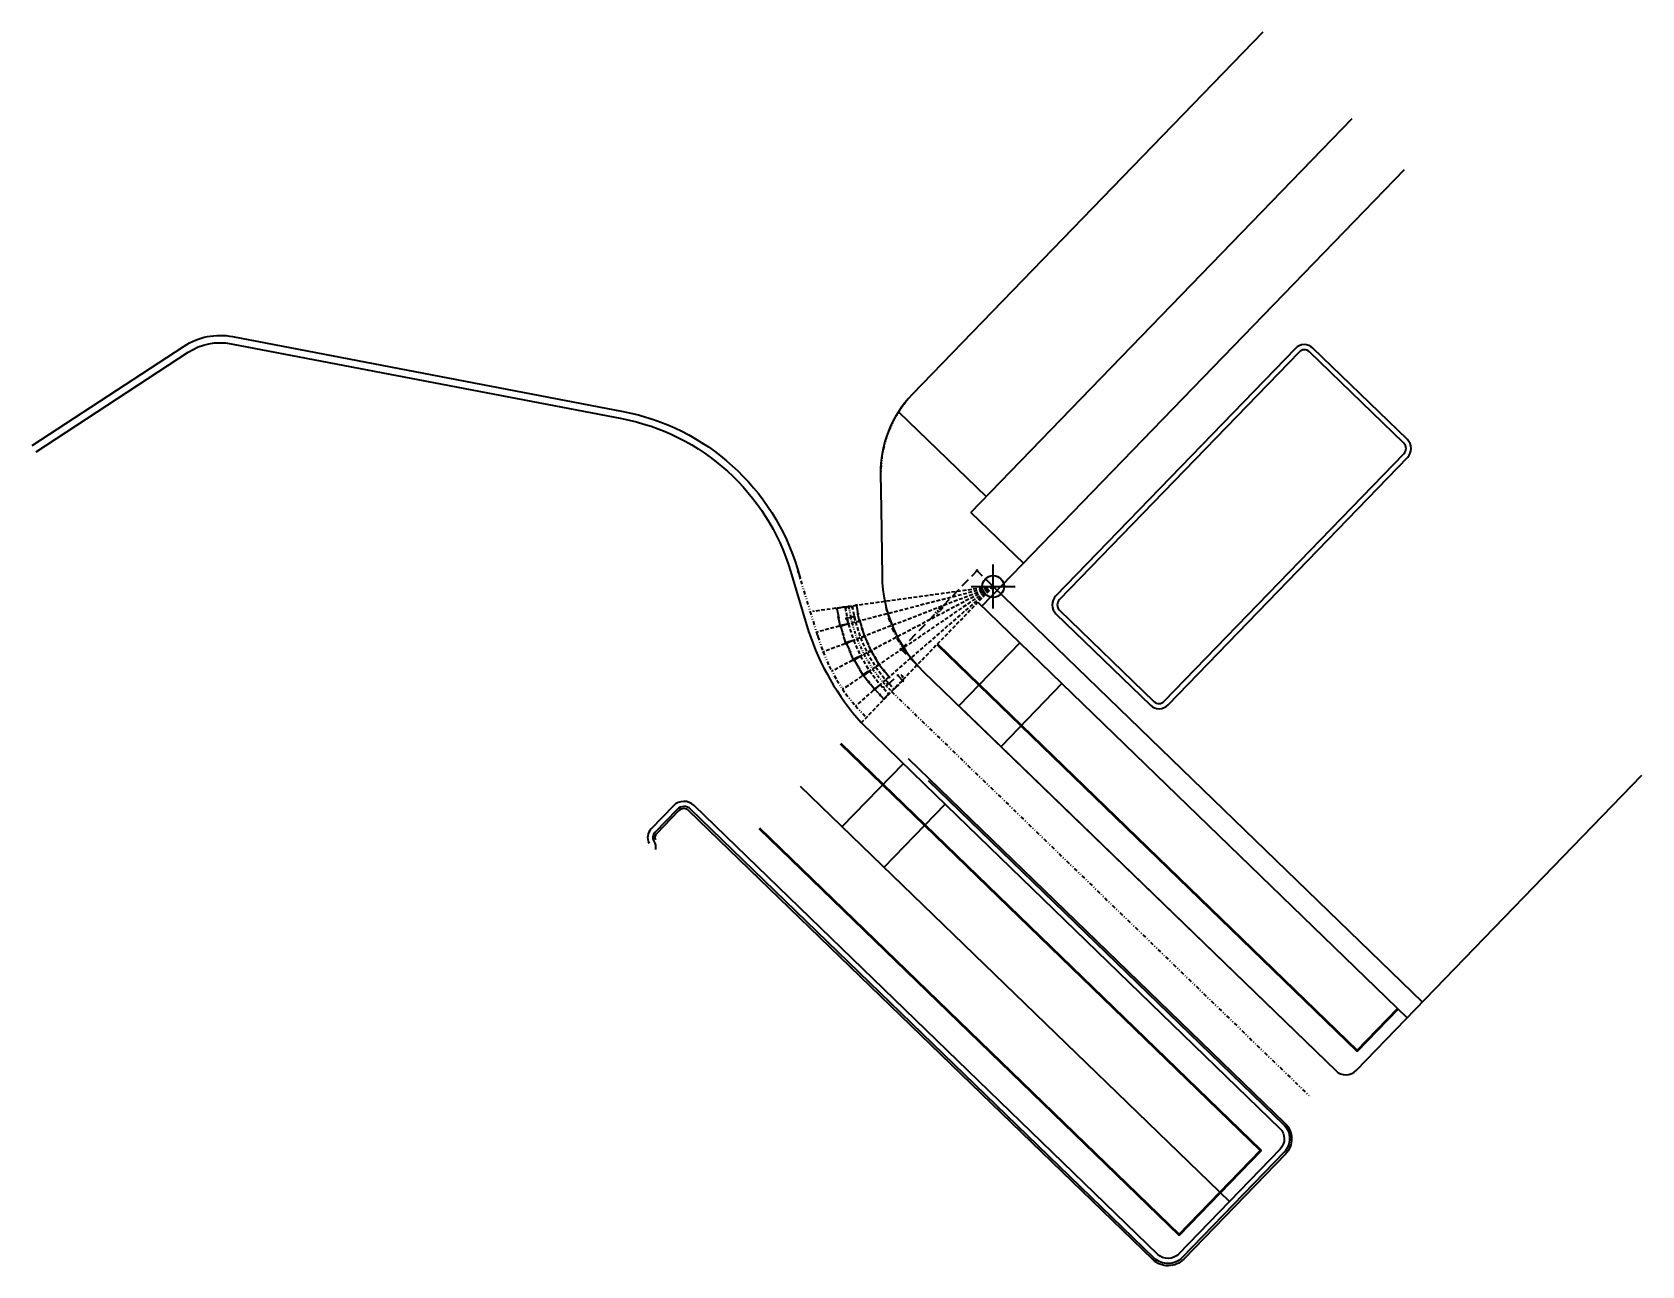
# Model space of a CAD drawing. Header units: metres. Extents: x -1507 to 1965, y -840 to 1491.
# Drawn here: x 1112.3 to 1332.6, y -527.6 to -358.8 of the extents above; entities that cross this region are included whole.
import ezdxf

# ---------------------------------------------------------------- set-up
doc = ezdxf.new("R2010")
doc.units = ezdxf.units.M
doc.header["$LTSCALE"] = 10
doc.header["$PDMODE"] = 34
doc.header["$PDSIZE"] = 3
for name, pattern in [('DASHED2', [0.375, 0.25, -0.125]), ('DIVIDE2', [0.625, 0.25, -0.125, 0, -0.125, 0, -0.125]), ('HIDDEN', [0.375, 0.25, -0.125])]:
    doc.linetypes.add(name, pattern=pattern)
for name, color, linetype in [('BATAS JALAN & SALURAN', 4, 'Continuous'), ('BATAS-KAVLING', 100, 'Continuous'), ('BATAS-RINCIK KAVLING', 104, 'Continuous'), ('InnerSoft-TransitionClothoid', 7, 'Continuous')]:
    doc.layers.add(name, color=color, linetype=linetype)
doc.layers.add('BATAS-GSB', color=5, linetype='Continuous', lineweight=35)
doc.styles.add('Arch-Dim', font='romans.shx', dxfattribs={"width": 0.75})
doc.dimstyles.new('Annotative', dxfattribs={"dimscale": 100, "dimtxt": 2, "dimasz": 1, "dimexe": 1.5, "dimexo": 1.5, "dimgap": 0.8, "dimtad": 1, "dimzin": 3, "dimdsep": 46, "dimtxsty": 'Arch-Dim', "dimblk": 'OBLIQUE', "dimcen": 2.5, "dimdle": 1.5, "dimazin": 2, "dimtfac": 0.75, "dimtix": 1, "dimtmove": 2, "dimatfit": 3, "dimfxl": 1, "dimtolj": 1, "dimtzin": 0, "dimarcsym": 0})

msp = doc.modelspace()

# ---------------------------------------------------------------- blocks, each defined once
blk = doc.blocks.new('_Oblique')
at = {"color": 0, "linetype": 'ByBlock', "lineweight": -2}
blk.add_line((-0.5, -0.5), (0.5, 0.5), dxfattribs=at)
blk = doc.blocks.new('*D33')
at = {"layer": 'Defpoints', "color": 0, "ltscale": 0.5, "transparency": 16777216}
for p in [(1241.6, -432.47), (1243.82, -434.62), (1233.41, -445.37)]:
    blk.add_point(p, dxfattribs=at)
at = {"layer": 'InnerSoft-TransitionClothoid', "color": 1, "linetype": 'HIDDEN', "lineweight": -2, "ltscale": 0.5, "transparency": 16777216}
for p, q in [((1241.72, -432.35), (1236.87, -437.36)), ((1243.69, -434.5), (1241.47, -432.35)), ((1231.07, -443.35), (1235.92, -438.34)), ((1233.29, -445.25), (1231.07, -443.1))]:
    blk.add_line(p, q, dxfattribs=at)
at = {"layer": 'InnerSoft-TransitionClothoid', "color": 1, "lineweight": -2, "ltscale": 0.5, "transparency": 16777216, "xscale": 0.175, "yscale": 0.175, "zscale": 0.175}
for p, rotation in [((1241.6, -432.47), 45.93726373502741), ((1231.19, -443.22), 225.9372637350274)]:
    blk.add_blockref('_Oblique', p, dxfattribs=dict(at, rotation=rotation))
at = {"layer": 'InnerSoft-TransitionClothoid', "color": 3, "ltscale": 0.5, "transparency": 16777216, "insert": (1236.4, -437.85), "char_height": 0.4, "attachment_point": 5, "rotation": 45.9373, "style": 'Arch-Dim'}
blk.add_mtext('\\A1;14.96', dxfattribs=at)
blk = doc.blocks.new('*D34')
at = {"layer": 'Defpoints', "color": 0, "ltscale": 0.5, "transparency": 16777216}
for p in [(1228.34, -448.04), (1229.54, -449.33), (1228.83, -450)]:
    blk.add_point(p, dxfattribs=at)
at = {"layer": 'InnerSoft-TransitionClothoid', "color": 1, "linetype": 'HIDDEN', "lineweight": -2, "ltscale": 0.5, "transparency": 16777216}
for p, q in [((1228.21, -448.16), (1227.5, -448.83)), ((1227.51, -448.58), (1228.03, -449.14)), ((1228.95, -450.13), (1228.43, -449.57)), ((1229.41, -449.45), (1228.7, -450.12))]:
    blk.add_line(p, q, dxfattribs=at)
at = {"layer": 'InnerSoft-TransitionClothoid', "color": 1, "lineweight": -2, "ltscale": 0.5, "transparency": 16777216, "xscale": 0.175, "yscale": 0.175, "zscale": 0.175}
for p, rotation in [((1227.63, -448.71), 133.034037928691), ((1228.83, -450), 313.034037928691)]:
    blk.add_blockref('_Oblique', p, dxfattribs=dict(at, rotation=rotation))
at = {"layer": 'InnerSoft-TransitionClothoid', "color": 3, "ltscale": 0.5, "transparency": 16777216, "insert": (1228.23, -449.35), "char_height": 0.175, "attachment_point": 5, "rotation": 313.034, "style": 'Arch-Dim'}
blk.add_mtext('\\A1;1.76', dxfattribs=at)
blk = doc.blocks.new('*D35')
at = {"layer": 'Defpoints', "color": 0, "ltscale": 0.5, "transparency": 16777216}
for p in [(1230.76, -446.79), (1229.21, -448.24), (1229.91, -448.99)]:
    blk.add_point(p, dxfattribs=at)
at = {"layer": 'InnerSoft-TransitionClothoid', "color": 1, "linetype": 'HIDDEN', "lineweight": -2, "ltscale": 0.5, "transparency": 16777216}
for p, q in [((1229.33, -448.12), (1230.89, -446.67)), ((1231.58, -447.67), (1230.64, -446.66)), ((1230.04, -448.87), (1231.59, -447.42))]:
    blk.add_line(p, q, dxfattribs=at)
at = {"layer": 'InnerSoft-TransitionClothoid', "color": 1, "lineweight": -2, "ltscale": 0.5, "transparency": 16777216, "xscale": 0.175, "yscale": 0.175, "zscale": 0.175}
for p, rotation in [((1230.76, -446.79), 133.0340379286986), ((1231.46, -447.54), 313.0340379286986)]:
    blk.add_blockref('_Oblique', p, dxfattribs=dict(at, rotation=rotation))
at = {"layer": 'InnerSoft-TransitionClothoid', "color": 3, "ltscale": 0.5, "transparency": 16777216, "insert": (1231.34, -446.87), "char_height": 0.175, "attachment_point": 5, "rotation": 313.034, "style": 'Arch-Dim'}
blk.add_mtext('\\A1;1.00', dxfattribs=at)
blk = doc.blocks.new('*D36')
at = {"layer": 'Defpoints', "color": 0, "ltscale": 0.5, "transparency": 16777216}
for p in [(1226.1, -446.8), (1226.89, -446.18), (1228.34, -448.04)]:
    blk.add_point(p, dxfattribs=at)
at = {"layer": 'InnerSoft-TransitionClothoid', "color": 1, "linetype": 'HIDDEN', "lineweight": -2, "ltscale": 0.5, "transparency": 16777216}
for p, q in [((1226.75, -446.29), (1225.96, -446.9)), ((1225.99, -446.66), (1226.64, -447.49)), ((1227.66, -448.8), (1227.01, -447.97)), ((1228.2, -448.15), (1227.41, -448.77))]:
    blk.add_line(p, q, dxfattribs=at)
at = {"layer": 'InnerSoft-TransitionClothoid', "color": 1, "lineweight": -2, "ltscale": 0.5, "transparency": 16777216, "xscale": 0.175, "yscale": 0.175, "zscale": 0.175}
for p, rotation in [((1226.1, -446.8), 127.9440654731018), ((1227.55, -448.66), 307.9440654731017)]:
    blk.add_blockref('_Oblique', p, dxfattribs=dict(at, rotation=rotation))
at = {"layer": 'InnerSoft-TransitionClothoid', "color": 3, "ltscale": 0.5, "transparency": 16777216, "insert": (1226.82, -447.73), "char_height": 0.175, "attachment_point": 5, "rotation": 307.9441, "style": 'Arch-Dim'}
blk.add_mtext('\\A1;2.36', dxfattribs=at)
blk = doc.blocks.new('*D37')
at = {"layer": 'Defpoints', "color": 0, "ltscale": 0.5, "transparency": 16777216}
for p in [(1224.78, -444.68), (1225.68, -444.15), (1226.89, -446.18)]:
    blk.add_point(p, dxfattribs=at)
at = {"layer": 'InnerSoft-TransitionClothoid', "color": 1, "linetype": 'HIDDEN', "lineweight": -2, "ltscale": 0.5, "transparency": 16777216}
for p, q in [((1225.53, -444.24), (1224.63, -444.77)), ((1224.69, -444.53), (1225.24, -445.44)), ((1226.08, -446.86), (1225.54, -445.95)), ((1226.73, -446.27), (1225.84, -446.8))]:
    blk.add_line(p, q, dxfattribs=at)
at = {"layer": 'InnerSoft-TransitionClothoid', "color": 1, "lineweight": -2, "ltscale": 0.5, "transparency": 16777216, "xscale": 0.175, "yscale": 0.175, "zscale": 0.175}
for p, rotation in [((1224.78, -444.68), 120.7131737929295), ((1225.99, -446.71), 300.7131737929295)]:
    blk.add_blockref('_Oblique', p, dxfattribs=dict(at, rotation=rotation))
at = {"layer": 'InnerSoft-TransitionClothoid', "color": 3, "ltscale": 0.5, "transparency": 16777216, "insert": (1225.39, -445.69), "char_height": 0.175, "attachment_point": 5, "rotation": 300.7132, "style": 'Arch-Dim'}
blk.add_mtext('\\A1;2.37', dxfattribs=at)
blk = doc.blocks.new('*D38')
at = {"layer": 'Defpoints', "color": 0, "ltscale": 0.5, "transparency": 16777216}
for p in [(1223.73, -442.43), (1224.71, -441.99), (1225.68, -444.15)]:
    blk.add_point(p, dxfattribs=at)
at = {"layer": 'InnerSoft-TransitionClothoid', "color": 1, "linetype": 'HIDDEN', "lineweight": -2, "ltscale": 0.5, "transparency": 16777216}
for p, q in [((1224.55, -442.06), (1223.57, -442.5)), ((1223.66, -442.27), (1224.09, -443.23)), ((1224.77, -444.74), (1224.34, -443.78)), ((1225.52, -444.22), (1224.54, -444.66))]:
    blk.add_line(p, q, dxfattribs=at)
at = {"layer": 'InnerSoft-TransitionClothoid', "color": 1, "lineweight": -2, "ltscale": 0.5, "transparency": 16777216, "xscale": 0.175, "yscale": 0.175, "zscale": 0.175}
for p, rotation in [((1223.73, -442.43), 114.1986420817612), ((1224.7, -444.58), 294.1986420817612)]:
    blk.add_blockref('_Oblique', p, dxfattribs=dict(at, rotation=rotation))
at = {"layer": 'InnerSoft-TransitionClothoid', "color": 3, "ltscale": 0.5, "transparency": 16777216, "insert": (1224.22, -443.51), "char_height": 0.175, "attachment_point": 5, "rotation": 294.1986, "style": 'Arch-Dim'}
blk.add_mtext('\\A1;2.36', dxfattribs=at)
blk = doc.blocks.new('*D39')
at = {"layer": 'Defpoints', "color": 0, "ltscale": 0.5, "transparency": 16777216}
for p in [(1222.94, -440.08), (1223.99, -439.74), (1224.71, -441.99)]:
    blk.add_point(p, dxfattribs=at)
at = {"layer": 'InnerSoft-TransitionClothoid', "color": 1, "linetype": 'HIDDEN', "lineweight": -2, "ltscale": 0.5, "transparency": 16777216}
for p, q in [((1223.82, -439.79), (1222.77, -440.13)), ((1222.89, -439.91), (1223.21, -440.92)), ((1223.71, -442.49), (1223.39, -441.49)), ((1224.54, -442.04), (1223.49, -442.38))]:
    blk.add_line(p, q, dxfattribs=at)
at = {"layer": 'InnerSoft-TransitionClothoid', "color": 1, "lineweight": -2, "ltscale": 0.5, "transparency": 16777216, "xscale": 0.175, "yscale": 0.175, "zscale": 0.175}
for p, rotation in [((1222.94, -440.08), 107.6840297385425), ((1223.66, -442.33), 287.6840297385425)]:
    blk.add_blockref('_Oblique', p, dxfattribs=dict(at, rotation=rotation))
at = {"layer": 'InnerSoft-TransitionClothoid', "color": 3, "ltscale": 0.5, "transparency": 16777216, "insert": (1223.3, -441.2), "char_height": 0.175, "attachment_point": 5, "rotation": 287.684, "style": 'Arch-Dim'}
blk.add_mtext('\\A1;2.36', dxfattribs=at)
blk = doc.blocks.new('*D40')
at = {"layer": 'Defpoints', "color": 0, "ltscale": 0.5, "transparency": 16777216}
for p in [(1222.42, -437.66), (1223.54, -437.44), (1223.99, -439.74)]:
    blk.add_point(p, dxfattribs=at)
at = {"layer": 'InnerSoft-TransitionClothoid', "color": 1, "linetype": 'HIDDEN', "lineweight": -2, "ltscale": 0.5, "transparency": 16777216}
for p, q in [((1223.37, -437.47), (1222.25, -437.69)), ((1222.39, -437.49), (1222.59, -438.52)), ((1223.82, -439.78), (1222.7, -440)), ((1222.91, -440.13), (1222.71, -439.11))]:
    blk.add_line(p, q, dxfattribs=at)
at = {"layer": 'InnerSoft-TransitionClothoid', "color": 1, "lineweight": -2, "ltscale": 0.5, "transparency": 16777216, "xscale": 0.175, "yscale": 0.175, "zscale": 0.175}
for p, rotation in [((1222.42, -437.66), 101.1693751944041), ((1222.88, -439.96), 281.1693751944041)]:
    blk.add_blockref('_Oblique', p, dxfattribs=dict(at, rotation=rotation))
at = {"layer": 'InnerSoft-TransitionClothoid', "color": 3, "ltscale": 0.5, "transparency": 16777216, "insert": (1222.65, -438.81), "char_height": 0.175, "attachment_point": 5, "rotation": 281.1694, "style": 'Arch-Dim'}
blk.add_mtext('\\A1;2.35', dxfattribs=at)
blk = doc.blocks.new('*D41')
at = {"layer": 'Defpoints', "color": 0, "ltscale": 0.5, "transparency": 16777216}
for p in [(1223.99, -439.74), (1224.77, -438.75), (1224.96, -439.49)]:
    blk.add_point(p, dxfattribs=at)
at = {"layer": 'InnerSoft-TransitionClothoid', "color": 1, "linetype": 'HIDDEN', "lineweight": -2, "ltscale": 0.5, "transparency": 16777216}
for p, q in [((1223.63, -439.04), (1224, -438.94)), ((1223.95, -439.57), (1223.76, -438.83)), ((1224.94, -438.7), (1224.57, -438.8)), ((1224.92, -439.32), (1224.73, -438.58))]:
    blk.add_line(p, q, dxfattribs=at)
at = {"layer": 'InnerSoft-TransitionClothoid', "color": 1, "lineweight": -2, "ltscale": 0.5, "transparency": 16777216, "xscale": 0.175, "yscale": 0.175, "zscale": 0.175}
for p, rotation in [((1223.8, -438.99), 194.4267024665675), ((1224.77, -438.75), 14.42670246656745)]:
    blk.add_blockref('_Oblique', p, dxfattribs=dict(at, rotation=rotation))
at = {"layer": 'InnerSoft-TransitionClothoid', "color": 3, "ltscale": 0.5, "transparency": 16777216, "insert": (1224.28, -438.87), "char_height": 0.175, "attachment_point": 5, "rotation": 14.4267, "style": 'Arch-Dim'}
blk.add_mtext('\\A1;1.00', dxfattribs=at)
blk = doc.blocks.new('*D42')
at = {"layer": 'Defpoints', "color": 0, "ltscale": 0.5, "transparency": 16777216}
for p in [(1224.96, -439.49), (1225.54, -439.31), (1225.64, -441.63)]:
    blk.add_point(p, dxfattribs=at)
at = {"layer": 'InnerSoft-TransitionClothoid', "color": 1, "linetype": 'HIDDEN', "lineweight": -2, "ltscale": 0.5, "transparency": 16777216}
for p, q in [((1225.13, -439.44), (1225.71, -439.25)), ((1225.49, -439.14), (1225.79, -440.09)), ((1225.81, -441.58), (1226.39, -441.39)), ((1226.28, -441.61), (1225.98, -440.66))]:
    blk.add_line(p, q, dxfattribs=at)
at = {"layer": 'InnerSoft-TransitionClothoid', "color": 1, "lineweight": -2, "ltscale": 0.5, "transparency": 16777216, "xscale": 0.175, "yscale": 0.175, "zscale": 0.175}
for p, rotation in [((1225.54, -439.31), 107.6840297385466), ((1226.23, -441.45), 287.6840297385465)]:
    blk.add_blockref('_Oblique', p, dxfattribs=dict(at, rotation=rotation))
at = {"layer": 'InnerSoft-TransitionClothoid', "color": 3, "ltscale": 0.5, "transparency": 16777216, "insert": (1225.88, -440.38), "char_height": 0.175, "attachment_point": 5, "rotation": 287.684, "style": 'Arch-Dim'}
blk.add_mtext('\\A1;2.25', dxfattribs=at)
blk = doc.blocks.new('*D43')
at = {"layer": 'Defpoints', "color": 0, "ltscale": 0.5, "transparency": 16777216}
for p in [(1225.64, -441.63), (1226.57, -443.68), (1227.12, -443.44)]:
    blk.add_point(p, dxfattribs=at)
at = {"layer": 'InnerSoft-TransitionClothoid', "color": 1, "linetype": 'HIDDEN', "lineweight": -2, "ltscale": 0.5, "transparency": 16777216}
for p, q in [((1225.8, -441.56), (1226.36, -441.31)), ((1226.13, -441.23), (1226.54, -442.14)), ((1227.19, -443.59), (1226.78, -442.68)), ((1226.73, -443.61), (1227.28, -443.36))]:
    blk.add_line(p, q, dxfattribs=at)
at = {"layer": 'InnerSoft-TransitionClothoid', "color": 1, "lineweight": -2, "ltscale": 0.5, "transparency": 16777216, "xscale": 0.175, "yscale": 0.175, "zscale": 0.175}
for p, rotation in [((1226.2, -441.38), 114.1986420817573), ((1227.12, -443.44), 294.1986420817573)]:
    blk.add_blockref('_Oblique', p, dxfattribs=dict(at, rotation=rotation))
at = {"layer": 'InnerSoft-TransitionClothoid', "color": 3, "ltscale": 0.5, "transparency": 16777216, "insert": (1226.66, -442.41), "char_height": 0.175, "attachment_point": 5, "rotation": 294.1986, "style": 'Arch-Dim'}
blk.add_mtext('\\A1;2.25', dxfattribs=at)
blk = doc.blocks.new('*D44')
at = {"layer": 'Defpoints', "color": 0, "ltscale": 0.5, "transparency": 16777216}
for p in [(1224.53, -437.29), (1224.96, -439.49), (1225.52, -439.38)]:
    blk.add_point(p, dxfattribs=at)
at = {"layer": 'InnerSoft-TransitionClothoid', "color": 1, "linetype": 'HIDDEN', "lineweight": -2, "ltscale": 0.5, "transparency": 16777216}
for p, q in [((1224.7, -437.25), (1225.25, -437.14)), ((1225.05, -437.01), (1225.24, -437.99)), ((1225.13, -439.46), (1225.69, -439.35)), ((1225.55, -439.55), (1225.36, -438.57))]:
    blk.add_line(p, q, dxfattribs=at)
at = {"layer": 'InnerSoft-TransitionClothoid', "color": 1, "lineweight": -2, "ltscale": 0.5, "transparency": 16777216, "xscale": 0.175, "yscale": 0.175, "zscale": 0.175}
for p, rotation in [((1225.08, -437.18), 101.1693751944077), ((1225.52, -439.38), 281.1693751944077)]:
    blk.add_blockref('_Oblique', p, dxfattribs=dict(at, rotation=rotation))
at = {"layer": 'InnerSoft-TransitionClothoid', "color": 3, "ltscale": 0.5, "transparency": 16777216, "insert": (1225.3, -438.28), "char_height": 0.175, "attachment_point": 5, "rotation": 281.1694, "style": 'Arch-Dim'}
blk.add_mtext('\\A1;2.25', dxfattribs=at)
blk = doc.blocks.new('*D45')
at = {"layer": 'Defpoints', "color": 0, "ltscale": 0.5, "transparency": 16777216}
for p in [(1226.57, -443.68), (1227.71, -445.62), (1228.23, -445.31)]:
    blk.add_point(p, dxfattribs=at)
at = {"layer": 'InnerSoft-TransitionClothoid', "color": 1, "linetype": 'HIDDEN', "lineweight": -2, "ltscale": 0.5, "transparency": 16777216}
for p, q in [((1226.72, -443.59), (1227.23, -443.29)), ((1226.99, -443.23), (1227.5, -444.08)), ((1228.32, -445.46), (1227.81, -444.6)), ((1227.86, -445.53), (1228.38, -445.22))]:
    blk.add_line(p, q, dxfattribs=at)
at = {"layer": 'InnerSoft-TransitionClothoid', "color": 1, "lineweight": -2, "ltscale": 0.5, "transparency": 16777216, "xscale": 0.175, "yscale": 0.175, "zscale": 0.175}
for p, rotation in [((1227.08, -443.38), 120.7131737929282), ((1228.23, -445.31), 300.7131737929282)]:
    blk.add_blockref('_Oblique', p, dxfattribs=dict(at, rotation=rotation))
at = {"layer": 'InnerSoft-TransitionClothoid', "color": 3, "ltscale": 0.5, "transparency": 16777216, "insert": (1227.66, -444.34), "char_height": 0.175, "attachment_point": 5, "rotation": 300.7132, "style": 'Arch-Dim'}
blk.add_mtext('\\A1;2.25', dxfattribs=at)
blk = doc.blocks.new('*D46')
at = {"layer": 'Defpoints', "color": 0, "ltscale": 0.5, "transparency": 16777216}
for p in [(1227.71, -445.62), (1229.57, -447.02), (1229.1, -447.39)]:
    blk.add_point(p, dxfattribs=at)
at = {"layer": 'InnerSoft-TransitionClothoid', "color": 1, "linetype": 'HIDDEN', "lineweight": -2, "ltscale": 0.5, "transparency": 16777216}
for p, q in [((1227.85, -445.51), (1228.32, -445.14)), ((1228.08, -445.11), (1228.69, -445.9)), ((1229.68, -447.16), (1229.06, -446.37)), ((1229.24, -447.28), (1229.71, -446.92))]:
    blk.add_line(p, q, dxfattribs=at)
at = {"layer": 'InnerSoft-TransitionClothoid', "color": 1, "lineweight": -2, "ltscale": 0.5, "transparency": 16777216, "xscale": 0.175, "yscale": 0.175, "zscale": 0.175}
for p, rotation in [((1228.18, -445.25), 127.9355472257516), ((1229.57, -447.02), 307.9355472257516)]:
    blk.add_blockref('_Oblique', p, dxfattribs=dict(at, rotation=rotation))
at = {"layer": 'InnerSoft-TransitionClothoid', "color": 3, "ltscale": 0.5, "transparency": 16777216, "insert": (1228.88, -446.14), "char_height": 0.175, "attachment_point": 5, "rotation": 307.9355, "style": 'Arch-Dim'}
blk.add_mtext('\\A1;2.25', dxfattribs=at)

# ---------------------------------------------------------------- dimensions: what is measured, and where the dimension line sits
at = {"layer": 'InnerSoft-TransitionClothoid', "ltscale": 0.5}
for p1, p2, distance, override, picture, middle in [((1233.412, -445.371), (1243.816, -434.62), 3.087, {"dimtxt": 0.8, "dimasz": 0.35, "dimexe": 0.35, "dimexo": 0.35, "dimgap": 0.2, "dimtad": 0, "dimblk1": 'Oblique', "dimblk2": 'Oblique', "dimsah": 1, "dimdle": 0.35, "dimclrd": 1, "dimclre": 1, "dimclrt": 3}, '*D33', (1236.396, -437.849)), ((1223.991, -439.742), (1223.537, -437.44), 1.137, {"dimtxt": 0.35, "dimasz": 0.35, "dimexe": 0.35, "dimexo": 0.35, "dimgap": 0.2, "dimtad": 0, "dimdec": 2, "dimblk1": 'Oblique', "dimblk2": 'Oblique', "dimsah": 1, "dimdle": 0.35, "dimclrd": 1, "dimclre": 1, "dimclrt": 3}, '*D40', (1222.649, -438.811)), ((1224.526, -437.288), (1224.961, -439.492), 0.567, {"dimtxt": 0.35, "dimasz": 0.35, "dimexe": 0.35, "dimexo": 0.35, "dimgap": 0.2, "dimtad": 0, "dimdec": 2, "dimblk1": 'Oblique', "dimblk2": 'Oblique', "dimsah": 1, "dimdle": 0.35, "dimclrd": 1, "dimclre": 1, "dimclrt": 3}, '*D44', (1225.3, -438.28)), ((1224.709, -441.991), (1223.991, -439.742), 1.104, {"dimtxt": 0.35, "dimasz": 0.35, "dimexe": 0.35, "dimexo": 0.35, "dimgap": 0.2, "dimtad": 0, "dimdec": 2, "dimblk1": 'Oblique', "dimblk2": 'Oblique', "dimsah": 1, "dimdle": 0.35, "dimclrd": 1, "dimclre": 1, "dimclrt": 3}, '*D39', (1223.298, -441.202)), ((1223.991, -439.742), (1224.961, -439.492), 0.771, {"dimtxt": 0.35, "dimasz": 0.35, "dimexe": 0.35, "dimexo": 0.35, "dimgap": 0.2, "dimtad": 0, "dimdec": 2, "dimblk1": 'Oblique', "dimblk2": 'Oblique', "dimsah": 1, "dimdle": 0.35, "dimclrd": 1, "dimclre": 1, "dimclrt": 3}, '*D41', (1224.284, -438.87)), ((1225.644, -441.633), (1224.961, -439.492), -0.611, {"dimtxt": 0.35, "dimasz": 0.35, "dimexe": 0.35, "dimexo": 0.35, "dimgap": 0.2, "dimtad": 0, "dimdec": 2, "dimblk1": 'Oblique', "dimblk2": 'Oblique', "dimsah": 1, "dimdle": 0.35, "dimclrd": 1, "dimclre": 1, "dimclrt": 3}, '*D42', (1225.885, -440.377)), ((1225.677, -444.146), (1224.709, -441.991), 1.071, {"dimtxt": 0.35, "dimasz": 0.35, "dimexe": 0.35, "dimexo": 0.35, "dimgap": 0.2, "dimtad": 0, "dimdec": 2, "dimblk1": 'Oblique', "dimblk2": 'Oblique', "dimsah": 1, "dimdle": 0.35, "dimclrd": 1, "dimclre": 1, "dimclrt": 3}, '*D38', (1224.216, -443.508)), ((1225.644, -441.633), (1226.566, -443.684), 0.607, {"dimtxt": 0.35, "dimasz": 0.35, "dimexe": 0.35, "dimexo": 0.35, "dimgap": 0.2, "dimtad": 0, "dimdec": 2, "dimblk1": 'Oblique', "dimblk2": 'Oblique', "dimsah": 1, "dimdle": 0.35, "dimclrd": 1, "dimclre": 1, "dimclrt": 3}, '*D43', (1226.658, -442.41)), ((1226.885, -446.18), (1225.677, -444.146), 1.038, {"dimtxt": 0.35, "dimasz": 0.35, "dimexe": 0.35, "dimexo": 0.35, "dimgap": 0.2, "dimtad": 0, "dimdec": 2, "dimblk1": 'Oblique', "dimblk2": 'Oblique', "dimsah": 1, "dimdle": 0.35, "dimclrd": 1, "dimclre": 1, "dimclrt": 3}, '*D37', (1225.389, -445.693)), ((1226.566, -443.684), (1227.713, -445.615), 0.603, {"dimtxt": 0.35, "dimasz": 0.35, "dimexe": 0.35, "dimexo": 0.35, "dimgap": 0.2, "dimtad": 0, "dimdec": 2, "dimblk1": 'Oblique', "dimblk2": 'Oblique', "dimsah": 1, "dimdle": 0.35, "dimclrd": 1, "dimclre": 1, "dimclrt": 3}, '*D45', (1227.658, -444.342)), ((1228.339, -448.045), (1226.885, -446.18), 1.002, {"dimtxt": 0.35, "dimasz": 0.35, "dimexe": 0.35, "dimexo": 0.35, "dimgap": 0.2, "dimtad": 0, "dimdec": 2, "dimblk1": 'Oblique', "dimblk2": 'Oblique', "dimsah": 1, "dimdle": 0.35, "dimclrd": 1, "dimclre": 1, "dimclrt": 3}, '*D36', (1226.822, -447.729)), ((1227.713, -445.615), (1229.098, -447.392), 0.598, {"dimtxt": 0.35, "dimasz": 0.35, "dimexe": 0.35, "dimexo": 0.35, "dimgap": 0.2, "dimtad": 0, "dimdec": 2, "dimblk1": 'Oblique', "dimblk2": 'Oblique', "dimsah": 1, "dimdle": 0.35, "dimclrd": 1, "dimclre": 1, "dimclrt": 3}, '*D46', (1228.877, -446.136)), ((1228.339, -448.045), (1229.542, -449.333), -0.975, {"dimtxt": 0.35, "dimasz": 0.35, "dimexe": 0.35, "dimexo": 0.35, "dimgap": 0.2, "dimtad": 0, "dimdec": 2, "dimblk1": 'Oblique', "dimblk2": 'Oblique', "dimsah": 1, "dimdle": 0.35, "dimclrd": 1, "dimclre": 1, "dimclrt": 3}, '*D34', (1228.228, -449.354))]:
    dim = msp.add_aligned_dim(p1=p1, p2=p2, distance=distance, dimstyle='Annotative', override=override, dxfattribs=at)
    dim.commit()
    dim.dimension.update_dxf_attribs({"geometry": picture, "text_midpoint": middle})
dim = msp.add_linear_dim(base=(1230.764, -446.788), p1=(1229.907, -448.992), p2=(1229.207, -448.241), angle=133.03404, text='1.00', dimstyle='Annotative', override={"dimtxt": 0.35, "dimasz": 0.35, "dimexe": 0.35, "dimexo": 0.35, "dimgap": 0.2, "dimtad": 0, "dimdec": 2, "dimblk1": 'Oblique', "dimblk2": 'Oblique', "dimsah": 1, "dimdle": 0.35, "dimclrd": 1, "dimclre": 1, "dimclrt": 3}, dxfattribs=at)
dim.commit()
dim.dimension.update_dxf_attribs({"geometry": '*D35', "text_midpoint": (1231.344, -446.875), "dimtype": 161})

# ---------------------------------------------------------------- linework, layer by layer
at = {"layer": 'BATAS JALAN & SALURAN', "ltscale": 0.5}
msp.add_lwpolyline([(1265.343, -450.862, 0.4142136), (1267.747, -450.822), (1300.553, -416.925, 0.4142136), (1300.514, -414.521), (1287.579, -402.003, 0.4142136), (1285.176, -402.042), (1252.369, -435.94, 0.4142136), (1252.409, -438.344)], format="xyb", close=True, dxfattribs=at)
msp.add_lwpolyline([(1234.923, -461.152), (1283.573, -508.236, -0.4142136), (1283.635, -512.053), (1269.691, -526.461, -0.4142136), (1265.874, -526.523), (1202.396, -465.089, 0.4142136), (1200.558, -465.119), (1197.506, -468.273, 0.3410447), (1197.37, -469.487, -0.1731672), (1197.6, -470.607, -0.1731672)], format="xyb", dxfattribs=at)
at = {"layer": 'BATAS-GSB', "ltscale": 0.5}
for points in [[(1236.166, -442.525), (1293.653, -498.16), (1299.216, -492.412)], [(1211.799, -467.703), (1269.285, -523.339), (1280.466, -511.785), (1222.98, -456.15)]]:
    msp.add_lwpolyline(points, dxfattribs=at)
at = {"layer": 'BATAS-KAVLING', "ltscale": 0.5}
for points in [[(1280.719, -358.764), (1232.734, -408.345, 0.1984555), (1228.406, -419.269), (1228.474, -423.947), (1228.609, -433.195, 0.1993693), (1234.248, -446.235), (1290.701, -500.87, 0.4142136), (1293.529, -500.824), (1332.594, -460.459)], [(1265.83, -450.359, 0.4142136), (1267.244, -450.335), (1300.05, -416.438, 0.4142136), (1300.027, -415.024), (1287.093, -402.506, 0.4142136), (1285.679, -402.529), (1252.872, -436.426, 0.4142136), (1252.895, -437.841), (1265.83, -450.359)]]:
    msp.add_lwpolyline(points, format="xyb", dxfattribs=at)
msp.add_lwpolyline([(1242.279, -437.307), (1300.121, -377.541)], dxfattribs=at)
at = {"layer": 'BATAS-KAVLING'}
for points in [[(1112.293, -415.332), (1133.088, -401.722, -0.1946106), (1139.71, -400.413), (1193.167, -410.655, -0.2797252), (1217.035, -432.222), (1217.411, -433.478)], [(1112.841, -416.169), (1133.635, -402.559, -0.1946106), (1139.522, -401.396), (1192.979, -411.637, -0.2797252), (1216.077, -432.509), (1218.544, -440.761, 0.1006296), (1225.75, -453.248), (1234.401, -461.69)], [(1234.401, -461.69), (1283.051, -508.775, -0.4142136), (1283.097, -511.603), (1269.188, -525.974, -0.4142136), (1266.36, -526.02), (1202.883, -464.586, 0.4142136), (1200.055, -464.633), (1197.003, -467.786, 0.3224342), (1196.716, -469.751, 0.3224342)], [(1235.096, -460.972), (1283.747, -508.056, -0.4142136), (1283.816, -512.298), (1269.907, -526.67, -0.4142136), (1265.665, -526.739), (1202.187, -465.305, 0.4142136), (1200.773, -465.328), (1197.722, -468.481, 0.3224342), (1197.603, -469.29, 0.3224342)]]:
    msp.add_lwpolyline(points, format="xyb", dxfattribs=at)
at = {"layer": 'BATAS-RINCIK KAVLING', "ltscale": 0.5}
for points in [[(1240.777, -424.48), (1292.935, -370.586)], [(1230.86, -410.707), (1242.863, -422.324)], [(1240.777, -424.48), (1247.963, -431.434)], [(1243.816, -434.62), (1302.57, -491.482)], [(1241.73, -436.776), (1300.484, -493.638)], [(1247.479, -442.34), (1239.133, -450.963)], [(1253.227, -447.903), (1244.909, -456.498)], [(1223.165, -467.462), (1231.483, -458.867)], [(1217.389, -461.926), (1276.143, -518.788)], [(1228.914, -473.025), (1237.232, -464.43)]]:
    msp.add_lwpolyline(points, dxfattribs=at)
at = {"layer": 'InnerSoft-TransitionClothoid', "color": 5, "linetype": 'DASHED2', "ltscale": 0.2}
msp.add_line((1243.816, -434.62), (1225.769, -453.268), dxfattribs=at)
at = {"layer": 'InnerSoft-TransitionClothoid', "color": 1, "linetype": 'DIVIDE2', "ltscale": 0.2}
for points in [[(1231.86, -409.329), (1230.354, -411.548), (1229.257, -413.994), (1228.6, -416.595), (1228.406, -419.269)], [(1219.774, -441.252), (1217.035, -432.222)], [(1229.015, -436.667), (1229.135, -437.5), (1229.502, -438.971), (1230.015, -440.397), (1230.671, -441.763), (1231.461, -443.056), (1232.378, -444.263), (1233.412, -445.371)], [(1219.774, -441.252), (1219.826, -441.471), (1220.515, -443.536), (1221.38, -445.533), (1222.417, -447.447), (1223.616, -449.263), (1224.969, -450.968), (1226.466, -452.548)], [(1229.907, -448.992), (1287.224, -504.463)]]:
    msp.add_lwpolyline(points, dxfattribs=at)
at = {"layer": 'InnerSoft-TransitionClothoid', "color": 5, "linetype": 'DASHED2', "ltscale": 0.2}
for points in [[(1243.816, -434.62), (1219.102, -438.038)], [(1243.816, -434.62), (1219.66, -440.861)], [(1243.816, -434.62), (1220.54, -443.601)], [(1243.816, -434.62), (1221.729, -446.222)], [(1243.816, -434.62), (1223.212, -448.689)], [(1243.816, -434.62), (1224.969, -450.968)], [(1223.535, -437.425), (1223.537, -437.44), (1223.991, -439.742), (1224.709, -441.991), (1225.677, -444.146), (1226.885, -446.18), (1228.336, -448.042), (1229.542, -449.333)], [(1224.526, -437.288), (1224.961, -439.492), (1225.644, -441.633), (1226.566, -443.684), (1227.713, -445.615), (1229.098, -447.392), (1230.273, -448.651)]]:
    msp.add_lwpolyline(points, dxfattribs=at)
at = {"layer": 'InnerSoft-TransitionClothoid', "color": 1, "linetype": 'DIVIDE2', "ltscale": 0.15}
msp.add_lwpolyline([(1224.03, -437.356), (1224.476, -439.617), (1225.176, -441.812), (1226.121, -443.915), (1227.299, -445.898), (1228.717, -447.717), (1229.907, -448.992)], dxfattribs=at)
at = {"layer": 'InnerSoft-TransitionClothoid'}
for points in [[(1239.133, -450.963), (1290.701, -500.87)], [(1232.179, -458.148), (1283.747, -508.056)]]:
    msp.add_lwpolyline(points, dxfattribs=at)
at = {"layer": 'InnerSoft-TransitionClothoid', "color": 5, "linetype": 'DASHED2', "ltscale": 0.2}
for centre, start, end in [((1224.127, -437.848), 97.87275, 191.16938), ((1224.127, -437.848), 11.16938, 97.87275), ((1228.866, -447.876), 223.03404, 313.03404), ((1228.866, -447.876), 313.03404, 43.03404)]:
    msp.add_arc(centre, 0.5, start, end, dxfattribs=at)
at = {"layer": 'InnerSoft-TransitionClothoid'}
msp.add_point((1243.816, -434.62), dxfattribs=at)

msp.set_redraw_order([(e.dxf.handle, doc.entitydb.next_handle()) for e in msp.query("TEXT MTEXT ATTDEF DIMENSION ARC_DIMENSION")])  # texts and dimensions are drawn at this point

doc.saveas('drawing.dxf')
